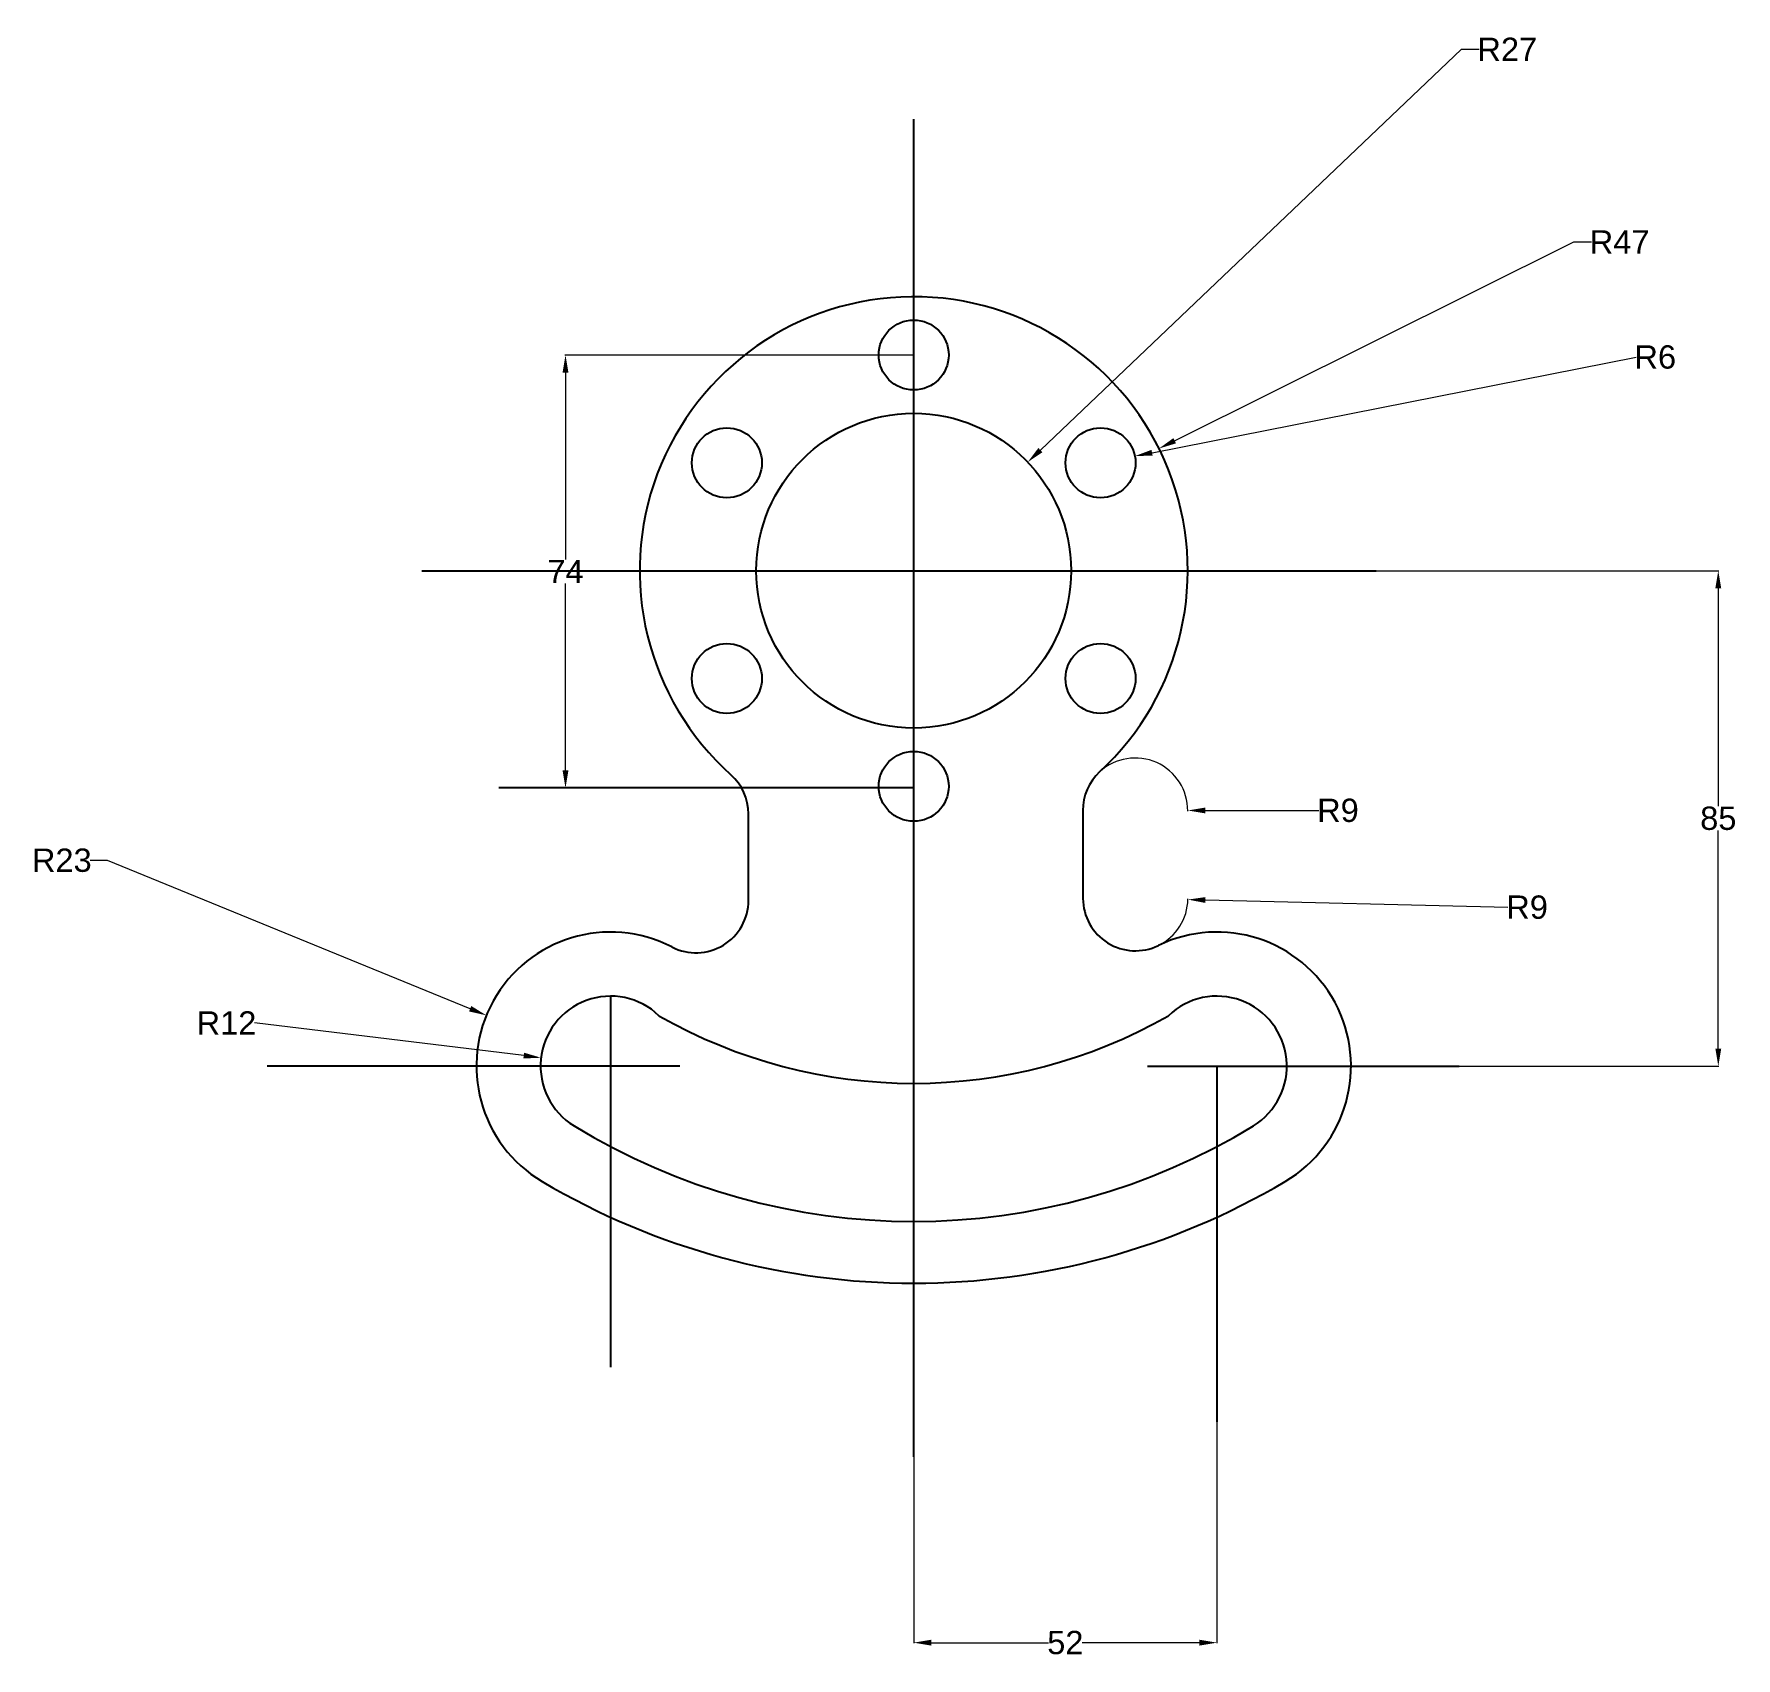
# Model space of a CAD drawing. Header units: inches. Extents: x 51 to 5125, y 41 to 357.
# Drawn here: x 1821.2 to 2113.1, y 78.5 to 357.1 of the extents above; entities that cross this region are included whole.
import ezdxf

# ---------------------------------------------------------------- set-up
doc = ezdxf.new("R2010")
doc.units = ezdxf.units.IN
doc.header["$MEASUREMENT"] = 0
doc.layers.add('AM_5', color=3, linetype='Continuous', lineweight=15)
doc.styles.get("Standard").update_dxf_attribs({"font": 'arial.ttf'})
doc.dimstyles.new('AM_ANSI$0', dxfattribs={"dimtxt": 4, "dimasz": 3, "dimexe": 0.1, "dimexo": 0.05, "dimgap": 0.06, "dimtad": 0, "dimtih": 1, "dimtoh": 1, "dimdec": 0, "dimzin": 7, "dimdsep": 46, "dimtxsty": 'Standard', "dimcen": 0, "dimclrd": 2, "dimclre": 1, "dimclrt": 3, "dimadec": 0, "dimazin": 2, "dimtp": 0.1, "dimtm": 0.1, "dimtfac": 0.71, "dimtdec": 0, "dimtofl": 0, "dimtmove": 0, "dimatfit": 3, "dimfxl": 1, "dimtfillclr": 1, "dimtolj": 1, "dimtzin": 7, "dimlwd": -1, "dimlwe": -1, "dimarcsym": 1})
doc.dimstyles.new('AM_ANSI$4', dxfattribs={"dimtxt": 4, "dimasz": 3, "dimexe": 0.1, "dimexo": 0.05, "dimgap": 0.06, "dimtad": 0, "dimtih": 1, "dimtoh": 1, "dimdec": 0, "dimzin": 7, "dimdsep": 46, "dimtxsty": 'Standard', "dimcen": 0, "dimclrd": 2, "dimclre": 1, "dimclrt": 3, "dimadec": 0, "dimazin": 2, "dimtp": 0.1, "dimtm": 0.1, "dimtfac": 0.71, "dimtdec": 0, "dimtofl": 0, "dimtmove": 0, "dimatfit": 0, "dimfxl": 1, "dimtfillclr": 1, "dimtolj": 1, "dimtzin": 7, "dimlwd": -1, "dimlwe": -1, "dimarcsym": 1})

msp = doc.modelspace()

# ---------------------------------------------------------------- blocks, each defined once
blk = doc.blocks.new('*U72')
blk.add_circle((0, 0), 6)
blk = doc.blocks.new('*U73')
at = {"color": 0, "linetype": 'ByBlock', "lineweight": -2, "transparency": 16777216}
blk.add_blockref('*U72', (1560.89, 1293.64), dxfattribs=at)
for p, rotation in [((1528.85, 1275.14), 59.99999999999999), ((1592.94, 1275.14), 299.9999999999999), ((1528.85, 1238.14), 120), ((1592.94, 1238.14), 240), ((1560.89, 1219.64), 180)]:
    blk.add_blockref('*U72', p, dxfattribs=dict(at, rotation=rotation))
blk = doc.blocks.new('*D74')
at = {"layer": 'AM_5', "color": 2, "linetype": 'ByBlock', "transparency": 16777216}
blk.add_line((2012.94, 285.24), (2095.97, 301.64), dxfattribs=at)
at = {"layer": 'AM_5', "color": 2, "transparency": 16777216}
blk.add_solid([(2012.84, 285.73), (2013.04, 284.75), (2010, 284.66)], dxfattribs=at)
at = {"layer": 'Defpoints', "color": 0, "transparency": 16777216}
for p in [(2004.11, 283.5), (2010, 284.66)]:
    blk.add_point(p, dxfattribs=at)
at = {"layer": 'AM_5', "color": 3, "transparency": 16777216, "insert": (2099.25, 301.64), "char_height": 4, "attachment_point": 5}
blk.add_mtext('\\A1;R6', dxfattribs=at)
blk = doc.blocks.new('*D78')
at = {"layer": 'AM_5', "color": 2, "linetype": 'ByBlock', "transparency": 16777216}
blk.add_line((2022.06, 223.86), (2041.54, 223.86), dxfattribs=at)
at = {"layer": 'AM_5', "color": 1, "linetype": 'ByBlock', "transparency": 16777216}
blk.add_arc((2010.06, 223.86), 9, 359.3634, 132.4029, dxfattribs=at)
at = {"layer": 'AM_5', "color": 2, "transparency": 16777216}
blk.add_solid([(2022.06, 224.36), (2022.06, 223.36), (2019.06, 223.86)], dxfattribs=at)
at = {"layer": 'Defpoints', "color": 0, "transparency": 16777216}
for p in [(2010.06, 223.86), (2019.06, 223.86)]:
    blk.add_point(p, dxfattribs=at)
at = {"layer": 'AM_5', "color": 3, "transparency": 16777216, "insert": (2044.83, 223.86), "char_height": 4, "attachment_point": 5}
blk.add_mtext('\\A1;R9', dxfattribs=at)
blk = doc.blocks.new('*D75')
at = {"layer": 'AM_5', "color": 2, "linetype": 'ByBlock', "transparency": 16777216}
blk.add_line((2022.09, 208.5), (2073.98, 207.25), dxfattribs=at)
at = {"layer": 'AM_5', "color": 1, "linetype": 'ByBlock', "transparency": 16777216}
blk.add_arc((2010.09, 208.79), 9, 296.2103, 359.2558, dxfattribs=at)
at = {"layer": 'AM_5', "color": 2, "transparency": 16777216}
blk.add_solid([(2022.1, 209), (2022.08, 208), (2019.09, 208.57)], dxfattribs=at)
at = {"layer": 'Defpoints', "color": 0, "transparency": 16777216}
for p in [(2010.09, 208.79), (2019.09, 208.57)]:
    blk.add_point(p, dxfattribs=at)
at = {"layer": 'AM_5', "color": 3, "transparency": 16777216, "insert": (2077.27, 207.25), "char_height": 4, "attachment_point": 5}
blk.add_mtext('\\A1;R9', dxfattribs=at)
blk = doc.blocks.new('*D79')
at = {"layer": 'AM_5', "color": 2, "linetype": 'ByBlock', "transparency": 16777216}
for p, q in [((1833.8, 215.3), (1830.8, 215.3)), ((1896, 189.85), (1833.8, 215.3))]:
    blk.add_line(p, q, dxfattribs=at)
at = {"layer": 'AM_5', "color": 2, "transparency": 16777216}
blk.add_solid([(1896.19, 190.31), (1895.81, 189.38), (1898.78, 188.71)], dxfattribs=at)
at = {"layer": 'Defpoints', "color": 0, "transparency": 16777216}
for p in [(1898.78, 188.71), (1920.07, 180)]:
    blk.add_point(p, dxfattribs=at)
at = {"layer": 'AM_5', "color": 3, "transparency": 16777216, "insert": (1825.96, 215.3), "char_height": 4, "attachment_point": 5}
blk.add_mtext('\\A1;R23', dxfattribs=at)
blk = doc.blocks.new('*D76')
at = {"layer": 'AM_5', "color": 2, "linetype": 'ByBlock', "transparency": 16777216}
blk.add_line((1905.18, 181.8), (1859.02, 187.4), dxfattribs=at)
at = {"layer": 'AM_5', "color": 2, "transparency": 16777216}
blk.add_solid([(1905.24, 182.3), (1905.12, 181.31), (1908.16, 181.44)], dxfattribs=at)
at = {"layer": 'Defpoints', "color": 0, "transparency": 16777216}
for p in [(1908.16, 181.44), (1920.07, 180)]:
    blk.add_point(p, dxfattribs=at)
at = {"layer": 'AM_5', "color": 3, "transparency": 16777216, "insert": (1854.2, 187.4), "char_height": 4, "attachment_point": 5}
blk.add_mtext('\\A1;R12', dxfattribs=at)
blk = doc.blocks.new('*D80')
at = {"layer": 'AM_5', "color": 2, "linetype": 'ByBlock', "transparency": 16777216}
for p, q in [((2016.82, 287.29), (2085.3, 321.4)), ((2085.3, 321.4), (2088.3, 321.4))]:
    blk.add_line(p, q, dxfattribs=at)
at = {"layer": 'AM_5', "color": 2, "transparency": 16777216}
blk.add_solid([(2016.6, 287.74), (2017.05, 286.85), (2014.14, 285.96)], dxfattribs=at)
at = {"layer": 'Defpoints', "color": 0, "transparency": 16777216}
for p in [(2014.14, 285.96), (1972.07, 265)]:
    blk.add_point(p, dxfattribs=at)
at = {"layer": 'AM_5', "color": 3, "transparency": 16777216, "insert": (2093.14, 321.4), "char_height": 4, "attachment_point": 5}
blk.add_mtext('\\A1;R47', dxfattribs=at)
blk = doc.blocks.new('*D81')
at = {"layer": 'AM_5', "color": 1, "linetype": 'ByBlock', "transparency": 16777216}
for p, q in [((1972.07, 128.47), (1972.07, 80.98)), ((2024.07, 128.47), (2024.07, 80.98))]:
    blk.add_line(p, q, dxfattribs=at)
at = {"layer": 'AM_5', "color": 2, "linetype": 'ByBlock', "transparency": 16777216}
for p, q in [((1975.07, 81.08), (1995.16, 81.08)), ((2021.07, 81.08), (2000.97, 81.08))]:
    blk.add_line(p, q, dxfattribs=at)
at = {"layer": 'AM_5', "color": 2, "transparency": 16777216}
for points in [[(1975.07, 81.58), (1975.07, 80.58), (1972.07, 81.08)], [(2021.07, 81.58), (2021.07, 80.58), (2024.07, 81.08)]]:
    blk.add_solid(points, dxfattribs=at)
at = {"layer": 'Defpoints', "color": 0, "transparency": 16777216}
for p in [(1972.07, 128.52), (2024.07, 128.52), (2024.07, 81.08)]:
    blk.add_point(p, dxfattribs=at)
at = {"layer": 'AM_5', "color": 3, "transparency": 16777216, "insert": (1998.07, 81.08), "char_height": 4, "attachment_point": 5}
blk.add_mtext('\\A1;52', dxfattribs=at)
blk = doc.blocks.new('*D82')
at = {"layer": 'AM_5', "color": 1, "linetype": 'ByBlock', "transparency": 16777216}
for p, q in [((2030.94, 265), (2110.16, 265)), ((2024.12, 180), (2110.16, 180))]:
    blk.add_line(p, q, dxfattribs=at)
at = {"layer": 'AM_5', "color": 2, "linetype": 'ByBlock', "transparency": 16777216}
for p, q in [((2110.06, 262), (2110.06, 224.6)), ((2110.06, 183), (2110.06, 220.4))]:
    blk.add_line(p, q, dxfattribs=at)
at = {"layer": 'AM_5', "color": 2, "transparency": 16777216}
for points in [[(2109.56, 262), (2110.56, 262), (2110.06, 265)], [(2109.56, 183), (2110.56, 183), (2110.06, 180)]]:
    blk.add_solid(points, dxfattribs=at)
at = {"layer": 'Defpoints', "color": 0, "transparency": 16777216}
for p in [(2030.89, 265), (2024.07, 180), (2110.06, 180)]:
    blk.add_point(p, dxfattribs=at)
at = {"layer": 'AM_5', "color": 3, "transparency": 16777216, "insert": (2110.06, 222.5), "char_height": 4, "attachment_point": 5}
blk.add_mtext('\\A1;85', dxfattribs=at)
blk = doc.blocks.new('*D77')
at = {"layer": 'AM_5', "color": 2, "linetype": 'ByBlock', "transparency": 16777216}
for p, q in [((1993.8, 285.68), (2066.03, 354.45)), ((2066.03, 354.45), (2069.03, 354.45))]:
    blk.add_line(p, q, dxfattribs=at)
at = {"layer": 'AM_5', "color": 2, "transparency": 16777216}
blk.add_solid([(1993.45, 286.05), (1994.14, 285.32), (1991.62, 283.62)], dxfattribs=at)
at = {"layer": 'Defpoints', "color": 0, "transparency": 16777216}
for p in [(1991.62, 283.62), (1972.07, 265)]:
    blk.add_point(p, dxfattribs=at)
at = {"layer": 'AM_5', "color": 3, "transparency": 16777216, "insert": (2073.87, 354.45), "char_height": 4, "attachment_point": 5}
blk.add_mtext('\\A1;R27', dxfattribs=at)
blk = doc.blocks.new('*D83')
at = {"layer": 'AM_5', "color": 1, "linetype": 'ByBlock', "transparency": 16777216}
for p, q in [((1972.02, 302), (1912.25, 302)), ((1972.02, 227.72), (1912.25, 227.72))]:
    blk.add_line(p, q, dxfattribs=at)
at = {"layer": 'AM_5', "color": 2, "linetype": 'ByBlock', "transparency": 16777216}
for p, q in [((1912.35, 299), (1912.35, 266.92)), ((1912.35, 230.72), (1912.35, 262.8))]:
    blk.add_line(p, q, dxfattribs=at)
at = {"layer": 'AM_5', "color": 2, "transparency": 16777216}
for points in [[(1911.85, 299), (1912.85, 299), (1912.35, 302)], [(1911.85, 230.72), (1912.85, 230.72), (1912.35, 227.72)]]:
    blk.add_solid(points, dxfattribs=at)
at = {"layer": 'Defpoints', "color": 0, "transparency": 16777216}
for p in [(1972.07, 302), (1912.35, 227.72), (1972.07, 227.72)]:
    blk.add_point(p, dxfattribs=at)
at = {"layer": 'AM_5', "color": 3, "transparency": 16777216, "insert": (1912.35, 264.86), "char_height": 4, "attachment_point": 5}
blk.add_mtext('\\A1;74', dxfattribs=at)

# ---------------------------------------------------------------- dimensions: what is measured, and where the dimension line sits
at = {"layer": 'AM_5'}
for center, mpoint, picture, middle in [((1972.06803, 264.99966), (1991.62349, 283.61643), '*D77', (2073.86693, 354.44936)), ((1972.06803, 264.99966), (2014.13778, 285.95524), '*D80', (2093.1427, 321.40406)), ((2004.11097, 283.49966), (2009.99723, 284.66238), '*D74', (2099.24942, 301.64386)), ((1920.06803, 179.99966), (1898.78089, 188.70928), '*D79', (1825.95933, 215.29683)), ((1920.06803, 179.99966), (1908.15513, 181.44283), '*D76', (1854.20025, 187.39538))]:
    dim = msp.add_radius_dim(center=center, mpoint=mpoint, dimstyle='AM_ANSI$4', override={"dimpost": ''}, dxfattribs=at)
    dim.commit()
    dim.dimension.update_dxf_attribs({"geometry": picture, "text_midpoint": middle, "dimtype": 164})
for base, p1, p2, picture, middle in [((1912.35009, 227.71684), (1972.06803, 301.99966), (1972.06803, 227.71684), '*D83', (1912.35009, 264.85825)), ((2110.06072, 179.99966), (2030.88681, 264.99966), (2024.06803, 179.99966), '*D82', (2110.06072, 222.49966))]:
    dim = msp.add_linear_dim(base=base, p1=p1, p2=p2, angle=90, dimstyle='AM_ANSI$0', override={"dimpost": ''}, dxfattribs=at)
    dim.commit()
    dim.dimension.update_dxf_attribs({"geometry": picture, "text_midpoint": middle})
for center, mpoint, picture, middle in [((2010.0602, 223.8585), (2019.0602, 223.8585), '*D78', (2044.82607, 223.8585)), ((2010.09437, 208.78745), (2019.09176, 208.57058), '*D75', (2077.26898, 207.24754))]:
    dim = msp.add_radius_dim(center=center, mpoint=mpoint, dimstyle='AM_ANSI$4', dxfattribs=at)
    dim.commit()
    dim.dimension.update_dxf_attribs({"geometry": picture, "text_midpoint": middle, "dimtype": 164})
dim = msp.add_linear_dim(base=(2024.06803, 81.08006), p1=(1972.06803, 128.52432), p2=(2024.06803, 128.52432), dimstyle='AM_ANSI$0', override={"dimpost": ''}, dxfattribs=at)
dim.commit()
dim.dimension.update_dxf_attribs({"geometry": '*D81', "text_midpoint": (1998.06803, 81.08006)})

# ---------------------------------------------------------------- linework, layer by layer
for p, q in [((1972.06803, 112.94166), (1972.06803, 342.49201)), ((1887.72105, 264.99966), (2051.3925, 264.99966)), ((1972.06803, 227.71684), (1900.92716, 227.71684)), ((1943.73381, 208.443), (1943.73068, 223.26523)), ((2001.06022, 223.83809), (2001.0944, 208.76704)), ((1920.06803, 191.99966), (1920.06803, 128.37456)), ((1931.97804, 179.99966), (1861.19939, 179.99966)), ((2012.14569, 179.99966), (2065.59079, 179.99966)), ((2024.06803, 179.99966), (2024.06803, 118.99743))]:
    msp.add_line(p, q)
msp.add_circle((1972.06803, 264.99966), 27)
for centre, radius, start, end in [((1972.06803, 264.99966), 47, 312.7212008, 228.1841633), ((1972.06803, 264.99966), 47, 312.7212008, 228.1841633), ((1972.06803, 264.99966), 47, 312.7212008, 228.1841633), ((1934.73068, 223.26332), 9, 0.0121287, 48.1841633), ((1934.73068, 223.26332), 9, 0.0121287, 48.1841633), ((1934.73068, 223.26332), 9, 0.0121287, 48.1841633), ((2010.0602, 223.8585), 9, 132.7212008, 180.1299265), ((2010.0602, 223.8585), 9, 132.7212008, 180.1299265), ((1934.73381, 208.44109), 9, 242.7221698, 0.0121287), ((2010.09437, 208.78745), 9, 180.1299265, 295.8920378), ((1920.06803, 179.99966), 23, 62.7221698, 239.367025), ((2024.06803, 179.99966), 23, 300.632975, 115.8920378), ((1920.06803, 179.99966), 12, 46.1464655, 238.5431766), ((2024.06803, 179.99966), 12, 301.4568234, 133.8535345), ((1972.06803, 264.99966), 87.96188, 240.2214456, 299.7785544), ((1972.06803, 264.99966), 111.64437, 238.5431766, 301.4568234), ((1972.06803, 267.81148), 125.05349, 239.367025, 300.632975)]:
    msp.add_arc(centre, radius, start, end)

# ---------------------------------------------------------------- block references
msp.add_blockref('*U73', (411.17503, -991.63896))

msp.set_redraw_order([(e.dxf.handle, doc.entitydb.next_handle()) for e in msp.query("TEXT MTEXT ATTDEF DIMENSION ARC_DIMENSION")])  # texts and dimensions are drawn at this point

doc.saveas('drawing.dxf')
